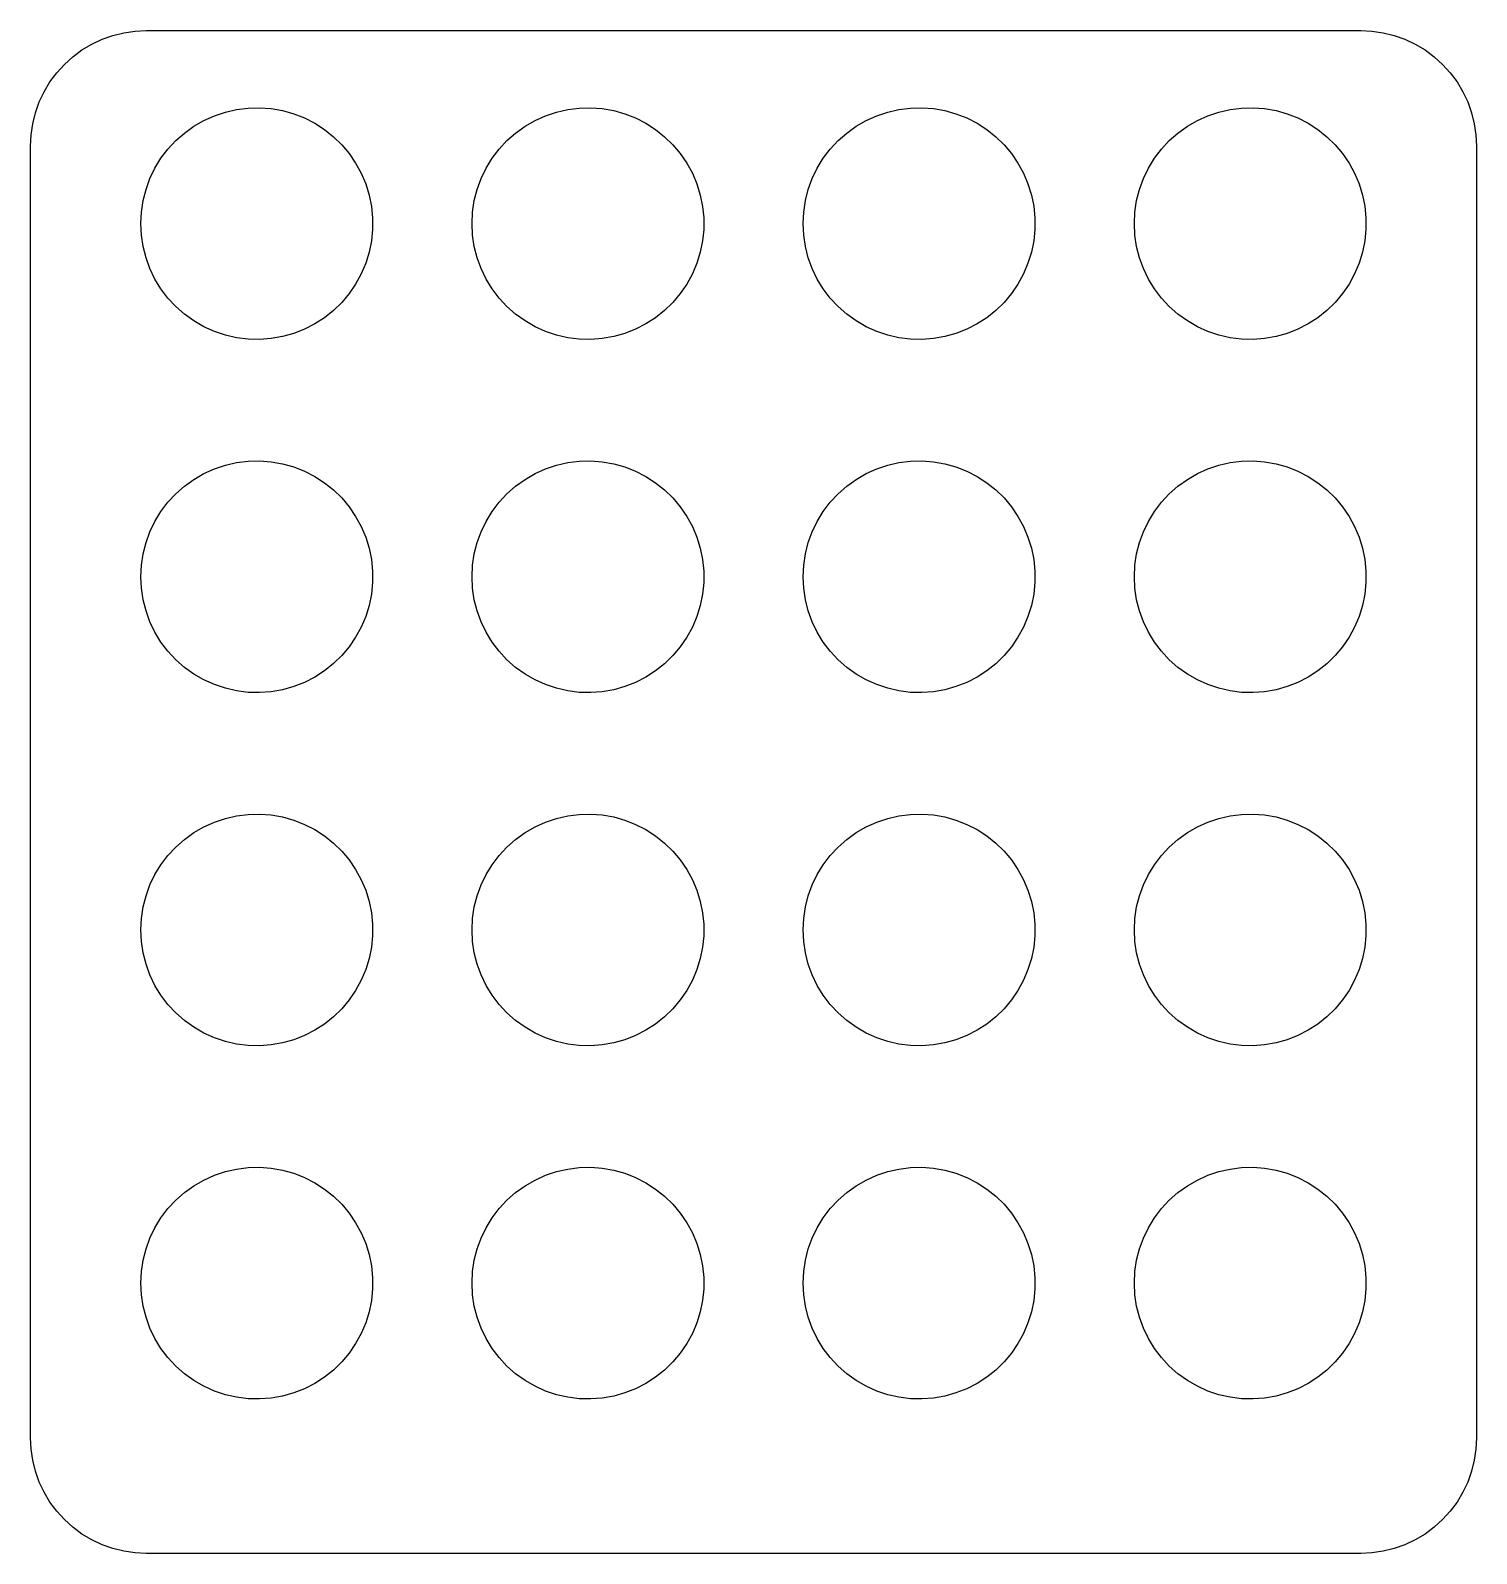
# Model space of a CAD drawing. Extents: x -199 to 199, y -34 to 34.
# Drawn here: x -132.5 to -67, y -34.5 to 34.5 of the extents above; entities that cross this region are included whole.
import ezdxf

# ---------------------------------------------------------------- set-up
doc = ezdxf.new("R2010")
doc.units = 0
doc.layers.get('0').update_dxf_attribs({"lineweight": 25, "true_color": 0xffffff})

msp = doc.modelspace()

# ---------------------------------------------------------------- linework, layer by layer
for points in [[(-132.5, 29.25614), (-132.47502, 29.76462), (-132.39942, 30.27429), (-132.27422, 30.77408), (-132.10065, 31.2592), (-131.88035, 31.72498), (-131.61546, 32.16692), (-131.30854, 32.58076), (-130.96252, 32.96252), (-130.58076, 33.30854), (-130.16691, 33.61547), (-129.72497, 33.88035), (-129.2592, 34.10065), (-128.77408, 34.27423), (-128.27428, 34.39942), (-127.76462, 34.47502), (-127.25614, 34.5), (-72.24386, 34.5), (-71.73538, 34.47502), (-71.22572, 34.39942), (-70.72592, 34.27423), (-70.2408, 34.10065), (-69.77503, 33.88035), (-69.33309, 33.61547), (-68.91924, 33.30854), (-68.53748, 32.96252), (-68.19146, 32.58076), (-67.88453, 32.16692), (-67.61965, 31.72498), (-67.39936, 31.2592), (-67.22577, 30.77408), (-67.10058, 30.27429), (-67.02498, 29.76462), (-67, 29.25614), (-67, -29.25614), (-67.02498, -29.76462), (-67.10058, -30.27428), (-67.22577, -30.77408), (-67.39936, -31.2592), (-67.61965, -31.72497), (-67.88453, -32.16691), (-68.19146, -32.58076), (-68.53748, -32.96252), (-68.91924, -33.30854), (-69.33309, -33.61547), (-69.77503, -33.88035), (-70.2408, -34.10064), (-70.72592, -34.27423), (-71.22572, -34.39942), (-71.73538, -34.47502), (-72.24386, -34.5), (-127.25614, -34.5), (-127.76462, -34.47502), (-128.27428, -34.39942), (-128.77408, -34.27423), (-129.2592, -34.10064), (-129.72497, -33.88035), (-130.16691, -33.61547), (-130.58076, -33.30854), (-130.96252, -32.96252), (-131.30854, -32.58076), (-131.61546, -32.16691), (-131.88035, -31.72498), (-132.10065, -31.2592), (-132.27422, -30.77408), (-132.39942, -30.27428), (-132.47502, -29.76462), (-132.5, -29.25614), (-132.5, 29.25614)], [(-127.26645, 27.29742), (-127.08748, 27.78914), (-126.8604, 28.26068), (-126.58749, 28.70727), (-126.27149, 29.12445), (-125.91557, 29.50803), (-125.52315, 29.85435), (-125.09824, 30.15986), (-124.64496, 30.42155), (-124.16792, 30.6368), (-123.67183, 30.80348), (-123.16161, 30.91993), (-122.64229, 30.98501), (-122.11914, 30.99806), (-121.59722, 30.95894), (-121.08187, 30.86807), (-120.57804, 30.72632), (-120.0908, 30.53509), (-119.62519, 30.29638), (-119.18549, 30.01239), (-118.77633, 29.6861), (-118.4017, 29.32068), (-118.0653, 28.91978), (-117.7705, 28.48739), (-117.52019, 28.02774), (-117.31689, 27.54546), (-117.16265, 27.04541), (-117.05894, 26.53239), (-117.00684, 26.01175), (-117.00684, 25.48825), (-117.05894, 24.96761), (-117.16265, 24.45459), (-117.31689, 23.95454), (-117.52019, 23.47226), (-117.7705, 23.01261), (-118.06533, 22.58017), (-118.4017, 22.17931), (-118.77638, 21.81386), (-119.18549, 21.48761), (-119.62512, 21.20365), (-120.09088, 20.96488), (-120.57801, 20.77369), (-121.08178, 20.63194), (-121.59722, 20.54105), (-122.11914, 20.50194), (-122.64229, 20.51499), (-123.16161, 20.58007), (-123.67183, 20.69652), (-124.168, 20.86323), (-124.64496, 21.07844), (-125.09817, 21.3401), (-125.52311, 21.64561), (-125.91552, 21.99192), (-126.27149, 22.37556), (-126.58752, 22.79277), (-126.86037, 23.23928), (-127.08748, 23.71086), (-127.26645, 24.20258), (-127.39559, 24.70976), (-127.4736, 25.22732), (-127.49969, 25.75), (-127.4736, 26.27268), (-127.3956, 26.79021), (-127.26645, 27.29742)], [(-109.16796, 20.86322), (-109.64499, 21.07847), (-110.09817, 21.3401), (-110.52311, 21.64561), (-110.91557, 21.99197), (-111.27149, 22.37555), (-111.58749, 22.79273), (-111.86037, 23.23928), (-112.08748, 23.71086), (-112.26645, 24.20258), (-112.39559, 24.70976), (-112.4736, 25.22732), (-112.49969, 25.75), (-112.4736, 26.27268), (-112.3956, 26.79021), (-112.26645, 27.29742), (-112.08748, 27.78914), (-111.8604, 28.26068), (-111.58749, 28.70727), (-111.27149, 29.12445), (-110.91553, 29.50808), (-110.52309, 29.85439), (-110.09824, 30.15986), (-109.64496, 30.42155), (-109.16792, 30.6368), (-108.67183, 30.80348), (-108.16163, 30.91993), (-107.64229, 30.98501), (-107.11913, 30.99806), (-106.59722, 30.95894), (-106.08187, 30.86807), (-105.57804, 30.72632), (-105.0908, 30.53509), (-104.62519, 30.29638), (-104.18549, 30.01239), (-103.77638, 29.68614), (-103.40169, 29.32068), (-103.0653, 28.91978), (-102.7705, 28.48739), (-102.52019, 28.02774), (-102.31689, 27.54546), (-102.16265, 27.04541), (-102.05894, 26.53239), (-102.00684, 26.01165), (-102.00684, 25.48835), (-102.05894, 24.96761), (-102.16265, 24.45459), (-102.31689, 23.95454), (-102.52019, 23.47226), (-102.7705, 23.01261), (-103.06533, 22.58017), (-103.40164, 22.17936), (-103.77638, 21.81386), (-104.18549, 21.48761), (-104.62512, 21.20365), (-105.09085, 20.96489), (-105.57804, 20.77368), (-106.08178, 20.63194), (-106.59722, 20.54105), (-107.11913, 20.50194), (-107.64229, 20.51499), (-108.16163, 20.58007), (-108.67183, 20.69652), (-109.16796, 20.86322)], [(-97.26645, 24.2026), (-97.39559, 24.70976), (-97.4736, 25.22732), (-97.49969, 25.75), (-97.4736, 26.27268), (-97.3956, 26.79021), (-97.26645, 27.29742), (-97.08748, 27.78914), (-96.8604, 28.26068), (-96.58749, 28.70727), (-96.27149, 29.12445), (-95.91557, 29.50803), (-95.52311, 29.85439), (-95.09821, 30.15987), (-94.64496, 30.42155), (-94.16792, 30.6368), (-93.67183, 30.80348), (-93.16161, 30.91993), (-92.64229, 30.98501), (-92.11914, 30.99806), (-91.59722, 30.95894), (-91.08187, 30.86807), (-90.57804, 30.72632), (-90.09077, 30.53508), (-89.62519, 30.29638), (-89.18549, 30.01239), (-88.77638, 29.68614), (-88.40174, 29.32073), (-88.0653, 28.91978), (-87.7705, 28.48739), (-87.52019, 28.02774), (-87.31689, 27.54546), (-87.16265, 27.04541), (-87.05895, 26.53248), (-87.00684, 26.01175), (-87.00684, 25.48825), (-87.05895, 24.96752), (-87.16265, 24.45459), (-87.31689, 23.95454), (-87.52019, 23.47226), (-87.7705, 23.01261), (-88.06533, 22.58017), (-88.40174, 22.17927), (-88.77638, 21.81386), (-89.18549, 21.48761), (-89.62512, 21.20365), (-90.09085, 20.96489), (-90.57804, 20.77368), (-91.08178, 20.63194), (-91.59722, 20.54105), (-92.11913, 20.50194), (-92.64229, 20.51499), (-93.16161, 20.58007), (-93.67183, 20.69652), (-94.16796, 20.86322), (-94.64496, 21.07844), (-95.09821, 21.34013), (-95.52311, 21.64561), (-95.91552, 21.99192), (-96.27149, 22.37556), (-96.58749, 22.79273), (-96.86037, 23.23928), (-97.08746, 23.71083), (-97.26645, 24.2026)], [(-79.168, 20.86323), (-79.64496, 21.07844), (-80.09817, 21.3401), (-80.52311, 21.64561), (-80.91552, 21.99192), (-81.27149, 22.37556), (-81.58749, 22.79273), (-81.86037, 23.23928), (-82.08748, 23.71086), (-82.26645, 24.20258), (-82.3956, 24.70978), (-82.4736, 25.22732), (-82.49969, 25.75), (-82.4736, 26.27268), (-82.3956, 26.79021), (-82.26645, 27.29742), (-82.08748, 27.78914), (-81.8604, 28.26068), (-81.58749, 28.70727), (-81.27149, 29.12445), (-80.91557, 29.50804), (-80.52316, 29.85435), (-80.09817, 30.1599), (-79.64496, 30.42155), (-79.16792, 30.6368), (-78.67183, 30.80348), (-78.16161, 30.91993), (-77.64229, 30.98501), (-77.11913, 30.99806), (-76.59722, 30.95894), (-76.08187, 30.86807), (-75.57804, 30.72632), (-75.09077, 30.53508), (-74.62519, 30.29638), (-74.18549, 30.01239), (-73.77638, 29.68614), (-73.40169, 29.32068), (-73.0653, 28.91978), (-72.7705, 28.48739), (-72.52019, 28.02774), (-72.31689, 27.54546), (-72.16265, 27.04541), (-72.05895, 26.53248), (-72.00684, 26.01175), (-72.00684, 25.48825), (-72.05895, 24.96752), (-72.16265, 24.45459), (-72.31689, 23.95454), (-72.52019, 23.47226), (-72.7705, 23.01261), (-73.06533, 22.58017), (-73.4017, 22.17931), (-73.77638, 21.81386), (-74.18549, 21.48761), (-74.62512, 21.20365), (-75.09085, 20.96489), (-75.57801, 20.77369), (-76.08178, 20.63194), (-76.59722, 20.54105), (-77.11913, 20.50194), (-77.64229, 20.51499), (-78.16161, 20.58007), (-78.67183, 20.69652), (-79.168, 20.86323)], [(-123.67181, 14.80348), (-123.16161, 14.91993), (-122.64229, 14.98501), (-122.11914, 14.99806), (-121.59722, 14.95894), (-121.08178, 14.86806), (-120.57801, 14.72631), (-120.09088, 14.53512), (-119.62512, 14.29635), (-119.18549, 14.01239), (-118.77633, 13.6861), (-118.4017, 13.32068), (-118.0653, 12.91978), (-117.7705, 12.48739), (-117.52019, 12.02774), (-117.31689, 11.54546), (-117.16264, 11.04538), (-117.05894, 10.53237), (-117.00684, 10.01175), (-117.00684, 9.48825), (-117.05894, 8.96763), (-117.16264, 8.45462), (-117.31689, 7.95454), (-117.52019, 7.47226), (-117.7705, 7.01261), (-118.0653, 6.58022), (-118.4017, 6.17932), (-118.77633, 5.8139), (-119.18549, 5.48761), (-119.62512, 5.20365), (-120.09088, 4.96488), (-120.57801, 4.77369), (-121.08181, 4.63194), (-121.59722, 4.54105), (-122.11914, 4.50194), (-122.64229, 4.51499), (-123.16161, 4.58007), (-123.67183, 4.69652), (-124.168, 4.86323), (-124.64496, 5.07844), (-125.09817, 5.3401), (-125.52315, 5.64565), (-125.91552, 5.99192), (-126.27149, 6.37556), (-126.58749, 6.79273), (-126.8604, 7.23932), (-127.08748, 7.71086), (-127.26645, 8.20258), (-127.39559, 8.70976), (-127.4736, 9.22732), (-127.49969, 9.75), (-127.4736, 10.27269), (-127.39559, 10.79024), (-127.26645, 11.29742), (-127.08748, 11.78914), (-126.8604, 12.26068), (-126.58749, 12.70727), (-126.27149, 13.12444), (-125.91552, 13.50808), (-125.52315, 13.85435), (-125.09817, 14.1599), (-124.64496, 14.42156), (-124.168, 14.63677), (-123.67181, 14.80348)], [(-112.26645, 11.29742), (-112.08748, 11.78914), (-111.8604, 12.26068), (-111.58749, 12.70727), (-111.27149, 13.12445), (-110.91553, 13.50808), (-110.52315, 13.85435), (-110.09817, 14.1599), (-109.64499, 14.42153), (-109.16796, 14.63678), (-108.67181, 14.80348), (-108.16163, 14.91993), (-107.64229, 14.98501), (-107.11913, 14.99806), (-106.59722, 14.95894), (-106.08178, 14.86806), (-105.57804, 14.72632), (-105.09088, 14.53512), (-104.62512, 14.29635), (-104.18549, 14.01239), (-103.77638, 13.68614), (-103.40164, 13.32064), (-103.0653, 12.91979), (-102.7705, 12.48739), (-102.52019, 12.02774), (-102.31689, 11.54546), (-102.16264, 11.04538), (-102.05894, 10.53237), (-102.00684, 10.01165), (-102.00684, 9.48835), (-102.05894, 8.96763), (-102.16264, 8.45462), (-102.31689, 7.95454), (-102.52019, 7.47226), (-102.7705, 7.01261), (-103.0653, 6.58021), (-103.40164, 6.17936), (-103.77638, 5.81386), (-104.18549, 5.48761), (-104.62512, 5.20365), (-105.09088, 4.96488), (-105.57804, 4.77368), (-106.08181, 4.63194), (-106.59722, 4.54105), (-107.11913, 4.50194), (-107.64229, 4.51499), (-108.16163, 4.58007), (-108.67183, 4.69652), (-109.16796, 4.86322), (-109.64499, 5.07847), (-110.09817, 5.3401), (-110.52315, 5.64565), (-110.91553, 5.99192), (-111.27149, 6.37555), (-111.58749, 6.79273), (-111.8604, 7.23932), (-112.08748, 7.71086), (-112.26645, 8.20258), (-112.39559, 8.70976), (-112.4736, 9.22732), (-112.49969, 9.75), (-112.4736, 10.27269), (-112.39559, 10.79024), (-112.26645, 11.29742)], [(-94.16796, 14.63678), (-93.67183, 14.80348), (-93.16163, 14.91993), (-92.64229, 14.98501), (-92.11914, 14.99806), (-91.59722, 14.95894), (-91.08178, 14.86806), (-90.57804, 14.72632), (-90.09085, 14.53511), (-89.62512, 14.29635), (-89.18549, 14.01239), (-88.77638, 13.68614), (-88.40174, 13.32073), (-88.0653, 12.91978), (-87.7705, 12.48739), (-87.52019, 12.02774), (-87.31689, 11.54546), (-87.16264, 11.04538), (-87.05895, 10.53247), (-87.00684, 10.01175), (-87.00684, 9.48825), (-87.05895, 8.96753), (-87.16264, 8.45462), (-87.31689, 7.95454), (-87.52019, 7.47226), (-87.7705, 7.01261), (-88.0653, 6.58022), (-88.40174, 6.17927), (-88.77638, 5.81386), (-89.18549, 5.48761), (-89.62512, 5.20365), (-90.09085, 4.96489), (-90.57804, 4.77368), (-91.08181, 4.63194), (-91.59722, 4.54105), (-92.11913, 4.50194), (-92.64229, 4.51499), (-93.16161, 4.58007), (-93.67183, 4.69652), (-94.16796, 4.86322), (-94.64496, 5.07844), (-95.09821, 5.34013), (-95.52311, 5.64561), (-95.91552, 5.99192), (-96.27149, 6.37556), (-96.58749, 6.79273), (-96.8604, 7.23932), (-97.08746, 7.71083), (-97.26645, 8.2026), (-97.39559, 8.70976), (-97.4736, 9.22732), (-97.49969, 9.75), (-97.4736, 10.27269), (-97.39559, 10.79024), (-97.26645, 11.2974), (-97.08746, 11.78917), (-96.8604, 12.26068), (-96.58749, 12.70727), (-96.27149, 13.12444), (-95.91552, 13.50808), (-95.52311, 13.85439), (-95.09821, 14.15987), (-94.64496, 14.42156), (-94.16796, 14.63678)], [(-82.26645, 11.29742), (-82.08748, 11.78914), (-81.8604, 12.26068), (-81.58749, 12.70727), (-81.27149, 13.12444), (-80.91552, 13.50808), (-80.52311, 13.85439), (-80.09817, 14.1599), (-79.64496, 14.42156), (-79.168, 14.63677), (-78.67183, 14.80348), (-78.16163, 14.91993), (-77.64229, 14.98501), (-77.11913, 14.99806), (-76.59722, 14.95894), (-76.08178, 14.86806), (-75.57801, 14.72631), (-75.09085, 14.53511), (-74.62512, 14.29635), (-74.18549, 14.01239), (-73.77638, 13.68614), (-73.40174, 13.32073), (-73.0653, 12.91978), (-72.7705, 12.48739), (-72.52019, 12.02774), (-72.31689, 11.54546), (-72.16264, 11.04538), (-72.05895, 10.53247), (-72.00684, 10.01175), (-72.00684, 9.48825), (-72.05895, 8.96753), (-72.16264, 8.45462), (-72.31689, 7.95454), (-72.52019, 7.47226), (-72.7705, 7.01261), (-73.0653, 6.58022), (-73.40174, 6.17927), (-73.77638, 5.81386), (-74.18549, 5.48761), (-74.62512, 5.20365), (-75.09085, 4.96489), (-75.57801, 4.77369), (-76.08181, 4.63194), (-76.59722, 4.54105), (-77.11913, 4.50194), (-77.64229, 4.51499), (-78.16161, 4.58007), (-78.67183, 4.69652), (-79.168, 4.86323), (-79.64496, 5.07844), (-80.09817, 5.3401), (-80.52311, 5.64561), (-80.91552, 5.99192), (-81.27149, 6.37556), (-81.58749, 6.79273), (-81.8604, 7.23932), (-82.08748, 7.71086), (-82.26645, 8.20258), (-82.3956, 8.70978), (-82.4736, 9.22732), (-82.49969, 9.75), (-82.4736, 10.2727), (-82.3956, 10.79022), (-82.26645, 11.29742)], [(-117.16264, -7.54538), (-117.31689, -8.04546), (-117.52019, -8.52774), (-117.7705, -8.98739), (-118.06533, -9.41983), (-118.4017, -9.82068), (-118.77638, -10.18614), (-119.18549, -10.51239), (-119.62519, -10.79638), (-120.0908, -11.03509), (-120.57801, -11.22631), (-121.0818, -11.36806), (-121.59722, -11.45894), (-122.11914, -11.49806), (-122.64229, -11.48501), (-123.16161, -11.41993), (-123.67183, -11.30348), (-124.168, -11.13677), (-124.64496, -10.92156), (-125.09817, -10.6599), (-125.52315, -10.35435), (-125.91552, -10.00808), (-126.27149, -9.62444), (-126.58749, -9.20727), (-126.8604, -8.76068), (-127.08748, -8.28914), (-127.26645, -7.7974), (-127.3956, -7.29022), (-127.4736, -6.77268), (-127.49969, -6.25), (-127.4736, -5.72732), (-127.3956, -5.20978), (-127.26645, -4.7026), (-127.08748, -4.21086), (-126.8604, -3.73932), (-126.58749, -3.29273), (-126.27149, -2.87556), (-125.91552, -2.49192), (-125.52311, -2.14561), (-125.09817, -1.8401), (-124.64496, -1.57844), (-124.168, -1.36323), (-123.67183, -1.19652), (-123.16161, -1.08007), (-122.64229, -1.01499), (-122.11914, -1.00194), (-121.59722, -1.04105), (-121.08187, -1.13193), (-120.57804, -1.27368), (-120.09088, -1.46488), (-119.62512, -1.70365), (-119.18549, -1.98761), (-118.77638, -2.31386), (-118.4017, -2.67932), (-118.0653, -3.08022), (-117.7705, -3.51261), (-117.52019, -3.97226), (-117.31689, -4.45454), (-117.16264, -4.95462), (-117.05894, -5.46761), (-117.00684, -5.98825), (-117.00684, -6.51175), (-117.05894, -7.03239), (-117.16264, -7.54538)], [(-105.57804, -11.22632), (-106.08178, -11.36806), (-106.59722, -11.45894), (-107.11913, -11.49806), (-107.64229, -11.48501), (-108.16163, -11.41993), (-108.67183, -11.30348), (-109.16796, -11.13678), (-109.64499, -10.92153), (-110.09817, -10.6599), (-110.52315, -10.35435), (-110.91557, -10.00803), (-111.27149, -9.62445), (-111.58749, -9.20727), (-111.8604, -8.76068), (-112.08748, -8.28914), (-112.26645, -7.7974), (-112.3956, -7.29022), (-112.4736, -6.77268), (-112.49969, -6.25), (-112.4736, -5.72732), (-112.3956, -5.20978), (-112.26645, -4.7026), (-112.08748, -4.21086), (-111.8604, -3.73932), (-111.58749, -3.29273), (-111.27149, -2.87555), (-110.91557, -2.49197), (-110.52311, -2.14561), (-110.09817, -1.8401), (-109.64499, -1.57847), (-109.16796, -1.36322), (-108.67183, -1.19652), (-108.16163, -1.08007), (-107.64229, -1.01499), (-107.11913, -1.00194), (-106.59722, -1.04105), (-106.08187, -1.13193), (-105.57804, -1.27368), (-105.09085, -1.46489), (-104.62512, -1.70365), (-104.18549, -1.98761), (-103.77638, -2.31386), (-103.40169, -2.67932), (-103.0653, -3.08022), (-102.7705, -3.51261), (-102.52019, -3.97226), (-102.31689, -4.45454), (-102.16264, -4.95462), (-102.05894, -5.46761), (-102.00684, -5.98835), (-102.00684, -6.51165), (-102.05894, -7.03239), (-102.16264, -7.54538), (-102.31689, -8.04546), (-102.52019, -8.52774), (-102.7705, -8.98739), (-103.06533, -9.41983), (-103.40169, -9.82068), (-103.77638, -10.18614), (-104.18549, -10.51239), (-104.62519, -10.79638), (-105.0908, -11.03509), (-105.57804, -11.22632)], [(-87.31689, -4.45454), (-87.16264, -4.95462), (-87.05895, -5.46752), (-87.00684, -5.98825), (-87.00684, -6.51175), (-87.05895, -7.03248), (-87.16264, -7.54538), (-87.31689, -8.04546), (-87.52019, -8.52774), (-87.7705, -8.98739), (-88.0653, -9.41978), (-88.4017, -9.82068), (-88.77638, -10.18614), (-89.18549, -10.51239), (-89.62519, -10.79638), (-90.09085, -11.03511), (-90.57804, -11.22632), (-91.0818, -11.36806), (-91.59722, -11.45894), (-92.11914, -11.49806), (-92.64229, -11.48501), (-93.16161, -11.41993), (-93.67183, -11.30348), (-94.16796, -11.13678), (-94.64496, -10.92156), (-95.09821, -10.65987), (-95.52311, -10.35439), (-95.91552, -10.00808), (-96.27149, -9.62444), (-96.58749, -9.20727), (-96.8604, -8.76068), (-97.08748, -8.28914), (-97.26645, -7.7974), (-97.39559, -7.29024), (-97.4736, -6.77268), (-97.49969, -6.25), (-97.4736, -5.72732), (-97.39559, -5.20976), (-97.26645, -4.7026), (-97.08748, -4.21086), (-96.8604, -3.73932), (-96.58749, -3.29273), (-96.27149, -2.87556), (-95.91552, -2.49192), (-95.52311, -2.14561), (-95.09821, -1.84013), (-94.64496, -1.57844), (-94.16796, -1.36322), (-93.67183, -1.19652), (-93.16161, -1.08007), (-92.64229, -1.01499), (-92.11913, -1.00194), (-91.59724, -1.04105), (-91.08187, -1.13193), (-90.57804, -1.27368), (-90.09085, -1.46489), (-89.62512, -1.70365), (-89.18549, -1.98761), (-88.77638, -2.31386), (-88.4017, -2.67932), (-88.0653, -3.08022), (-87.7705, -3.51261), (-87.52019, -3.97226), (-87.31689, -4.45454)], [(-77.64229, -1.01499), (-77.11913, -1.00194), (-76.59722, -1.04105), (-76.08187, -1.13193), (-75.57804, -1.27368), (-75.09085, -1.46489), (-74.62512, -1.70365), (-74.18549, -1.98761), (-73.77638, -2.31386), (-73.40169, -2.67932), (-73.0653, -3.08022), (-72.7705, -3.51261), (-72.52019, -3.97226), (-72.31689, -4.45454), (-72.16264, -4.95462), (-72.05895, -5.46752), (-72.00684, -5.98825), (-72.00684, -6.51175), (-72.05895, -7.03248), (-72.16264, -7.54538), (-72.31689, -8.04546), (-72.52019, -8.52774), (-72.7705, -8.98739), (-73.06533, -9.41983), (-73.40174, -9.82073), (-73.77638, -10.18614), (-74.18549, -10.51239), (-74.62519, -10.79638), (-75.09085, -11.03511), (-75.57801, -11.22631), (-76.0818, -11.36806), (-76.59722, -11.45894), (-77.11913, -11.49806), (-77.64229, -11.48501), (-78.16161, -11.41993), (-78.67183, -11.30348), (-79.168, -11.13677), (-79.64496, -10.92156), (-80.09817, -10.6599), (-80.52311, -10.35439), (-80.91552, -10.00808), (-81.27149, -9.62444), (-81.58749, -9.20727), (-81.8604, -8.76068), (-82.08748, -8.28914), (-82.26645, -7.7974), (-82.3956, -7.29022), (-82.4736, -6.77268), (-82.49969, -6.25), (-82.4736, -5.72732), (-82.3956, -5.20978), (-82.26645, -4.7026), (-82.08748, -4.21086), (-81.8604, -3.73932), (-81.58749, -3.29273), (-81.27149, -2.87556), (-80.91552, -2.49192), (-80.52311, -2.14561), (-80.09817, -1.8401), (-79.64496, -1.57844), (-79.168, -1.36323), (-78.67183, -1.19652), (-78.16161, -1.08007), (-77.64229, -1.01499)], [(-120.57801, -17.27369), (-120.0908, -17.46491), (-119.62519, -17.70362), (-119.18549, -17.98761), (-118.77638, -18.31386), (-118.4017, -18.67932), (-118.06533, -19.08017), (-117.7705, -19.51261), (-117.52019, -19.97226), (-117.31689, -20.45454), (-117.16265, -20.95459), (-117.05894, -21.46761), (-117.00684, -21.98825), (-117.00684, -22.51175), (-117.05894, -23.03239), (-117.16265, -23.54541), (-117.31689, -24.04546), (-117.52019, -24.52774), (-117.7705, -24.98739), (-118.06533, -25.41983), (-118.4017, -25.82068), (-118.77638, -26.18614), (-119.18549, -26.51239), (-119.62519, -26.79638), (-120.0908, -27.03509), (-120.57801, -27.22631), (-121.08178, -27.36806), (-121.59722, -27.45894), (-122.11914, -27.49806), (-122.64229, -27.48501), (-123.16161, -27.41993), (-123.67183, -27.30348), (-124.16796, -27.13678), (-124.64496, -26.92156), (-125.09821, -26.65987), (-125.52311, -26.35439), (-125.91552, -26.00808), (-126.27149, -25.62444), (-126.58749, -25.20727), (-126.8604, -24.76068), (-127.08748, -24.28914), (-127.26645, -23.79742), (-127.3956, -23.29021), (-127.4736, -22.77268), (-127.49969, -22.25), (-127.4736, -21.72732), (-127.3956, -21.20979), (-127.26645, -20.70258), (-127.08748, -20.21086), (-126.8604, -19.73932), (-126.58749, -19.29273), (-126.27149, -18.87556), (-125.91552, -18.49192), (-125.52311, -18.14561), (-125.09821, -17.84013), (-124.64496, -17.57844), (-124.168, -17.36323), (-123.67183, -17.19652), (-123.16161, -17.08007), (-122.64229, -17.01499), (-122.11914, -17.00194), (-121.59722, -17.04106), (-121.08178, -17.13194), (-120.57801, -17.27369)], [(-120.57801, -17.27369), (-120.0908, -17.46491), (-119.62519, -17.70362), (-119.18549, -17.98761), (-118.77638, -18.31386), (-118.4017, -18.67932), (-118.06533, -19.08017), (-117.7705, -19.51261), (-117.52019, -19.97226), (-117.31689, -20.45454), (-117.16265, -20.95459), (-117.05894, -21.46761), (-117.00684, -21.98825), (-117.00684, -22.51175), (-117.05894, -23.03239), (-117.16265, -23.54541), (-117.31689, -24.04546), (-117.52019, -24.52774), (-117.7705, -24.98739), (-118.06533, -25.41983), (-118.4017, -25.82068), (-118.77638, -26.18614), (-119.18549, -26.51239), (-119.62519, -26.79638), (-120.0908, -27.03509), (-120.57801, -27.22631), (-121.08178, -27.36806), (-121.59722, -27.45894), (-122.11914, -27.49806), (-122.64229, -27.48501), (-123.16161, -27.41993), (-123.67183, -27.30348), (-124.16796, -27.13678), (-124.64496, -26.92156), (-125.09821, -26.65987), (-125.52311, -26.35439), (-125.91552, -26.00808), (-126.27149, -25.62444), (-126.58749, -25.20727), (-126.8604, -24.76068), (-127.08748, -24.28914), (-127.26645, -23.79742), (-127.3956, -23.29021), (-127.4736, -22.77268), (-127.49969, -22.25), (-127.4736, -21.72732), (-127.3956, -21.20979), (-127.26645, -20.70258), (-127.08748, -20.21086), (-126.8604, -19.73932), (-126.58749, -19.29273), (-126.27149, -18.87556), (-125.91552, -18.49192), (-125.52311, -18.14561), (-125.09821, -17.84013), (-124.64496, -17.57844), (-124.168, -17.36323), (-123.67183, -17.19652), (-123.16161, -17.08007), (-122.64229, -17.01499), (-122.11914, -17.00194), (-121.59722, -17.04106), (-121.08178, -17.13194), (-120.57801, -17.27369)], [(-102.00684, -21.98835), (-102.00684, -22.51165), (-102.05894, -23.03239), (-102.16265, -23.54541), (-102.31689, -24.04546), (-102.52019, -24.52774), (-102.7705, -24.98739), (-103.06533, -25.41983), (-103.40169, -25.82068), (-103.77638, -26.18614), (-104.18549, -26.51239), (-104.62519, -26.79638), (-105.0908, -27.03509), (-105.57804, -27.22632), (-106.08178, -27.36806), (-106.59722, -27.45894), (-107.11913, -27.49806), (-107.64229, -27.48501), (-108.16163, -27.41993), (-108.67183, -27.30348), (-109.16796, -27.13678), (-109.64499, -26.92153), (-110.09817, -26.6599), (-110.52311, -26.35439), (-110.91557, -26.00803), (-111.27149, -25.62445), (-111.58749, -25.20727), (-111.8604, -24.76068), (-112.08748, -24.28914), (-112.26645, -23.79742), (-112.3956, -23.29021), (-112.4736, -22.77268), (-112.49969, -22.25), (-112.4736, -21.72732), (-112.3956, -21.20979), (-112.26645, -20.70258), (-112.08748, -20.21086), (-111.8604, -19.73932), (-111.58749, -19.29273), (-111.27149, -18.87555), (-110.91557, -18.49197), (-110.52311, -18.14561), (-110.09817, -17.8401), (-109.64499, -17.57847), (-109.16796, -17.36322), (-108.67183, -17.19652), (-108.16163, -17.08007), (-107.64229, -17.01499), (-107.11913, -17.00194), (-106.59722, -17.04106), (-106.08178, -17.13194), (-105.57804, -17.27368), (-105.0908, -17.46491), (-104.62519, -17.70362), (-104.18549, -17.98761), (-103.77638, -18.31386), (-103.40169, -18.67932), (-103.06533, -19.08017), (-102.7705, -19.51261), (-102.52019, -19.97226), (-102.31689, -20.45454), (-102.16265, -20.95459), (-102.05894, -21.46761), (-102.00684, -21.98835)], [(-91.08178, -17.13194), (-90.57804, -17.27368), (-90.09085, -17.46489), (-89.62519, -17.70362), (-89.18549, -17.98761), (-88.77638, -18.31386), (-88.4017, -18.67932), (-88.06533, -19.08017), (-87.7705, -19.51261), (-87.52019, -19.97226), (-87.31689, -20.45454), (-87.16265, -20.95459), (-87.05895, -21.46752), (-87.00684, -21.98825), (-87.00684, -22.51175), (-87.05895, -23.03248), (-87.16265, -23.54541), (-87.31689, -24.04546), (-87.52019, -24.52774), (-87.7705, -24.98739), (-88.06533, -25.41983), (-88.4017, -25.82068), (-88.77638, -26.18614), (-89.18549, -26.51239), (-89.62519, -26.79638), (-90.09085, -27.03511), (-90.57804, -27.22632), (-91.08178, -27.36806), (-91.59722, -27.45894), (-92.11914, -27.49806), (-92.64229, -27.48501), (-93.16161, -27.41993), (-93.67183, -27.30348), (-94.16796, -27.13678), (-94.64496, -26.92156), (-95.09821, -26.65987), (-95.52311, -26.35439), (-95.91552, -26.00808), (-96.27149, -25.62444), (-96.58749, -25.20727), (-96.8604, -24.76068), (-97.08748, -24.28914), (-97.26645, -23.79742), (-97.39559, -23.29024), (-97.4736, -22.77268), (-97.49969, -22.25), (-97.4736, -21.72732), (-97.39559, -21.20976), (-97.26645, -20.70258), (-97.08748, -20.21086), (-96.8604, -19.73932), (-96.58749, -19.29273), (-96.27149, -18.87556), (-95.91552, -18.49192), (-95.52311, -18.14561), (-95.09821, -17.84013), (-94.64496, -17.57844), (-94.16796, -17.36322), (-93.67183, -17.19652), (-93.16161, -17.08007), (-92.64229, -17.01499), (-92.11913, -17.00194), (-91.59722, -17.04106), (-91.08178, -17.13194)], [(-82.08748, -20.21086), (-81.8604, -19.73932), (-81.58749, -19.29273), (-81.27149, -18.87556), (-80.91552, -18.49192), (-80.52311, -18.14561), (-80.09821, -17.84013), (-79.64496, -17.57844), (-79.16797, -17.36322), (-78.67183, -17.19652), (-78.16161, -17.08007), (-77.64229, -17.01499), (-77.11913, -17.00194), (-76.59722, -17.04106), (-76.08178, -17.13194), (-75.57801, -17.27369), (-75.09085, -17.46489), (-74.62519, -17.70362), (-74.18549, -17.98761), (-73.77638, -18.31386), (-73.40174, -18.67927), (-73.06533, -19.08017), (-72.7705, -19.51261), (-72.52019, -19.97226), (-72.31689, -20.45454), (-72.16265, -20.95459), (-72.05895, -21.46752), (-72.00684, -21.98825), (-72.00684, -22.51175), (-72.05895, -23.03248), (-72.16265, -23.54541), (-72.31689, -24.04546), (-72.52019, -24.52774), (-72.7705, -24.98739), (-73.06533, -25.41983), (-73.40174, -25.82073), (-73.77638, -26.18614), (-74.18549, -26.51239), (-74.62519, -26.79638), (-75.09085, -27.03511), (-75.57801, -27.22631), (-76.08178, -27.36806), (-76.59722, -27.45894), (-77.11913, -27.49806), (-77.64229, -27.48501), (-78.16161, -27.41993), (-78.67183, -27.30348), (-79.16793, -27.13679), (-79.64496, -26.92156), (-80.09821, -26.65987), (-80.52311, -26.35439), (-80.91552, -26.00808), (-81.27149, -25.62444), (-81.58749, -25.20727), (-81.8604, -24.76068), (-82.08748, -24.28914), (-82.26645, -23.79742), (-82.3956, -23.29021), (-82.4736, -22.77268), (-82.49969, -22.25), (-82.4736, -21.72732), (-82.3956, -21.20979), (-82.26645, -20.70258), (-82.08748, -20.21086)]]:
    msp.add_lwpolyline(points)

doc.saveas('drawing.dxf')
